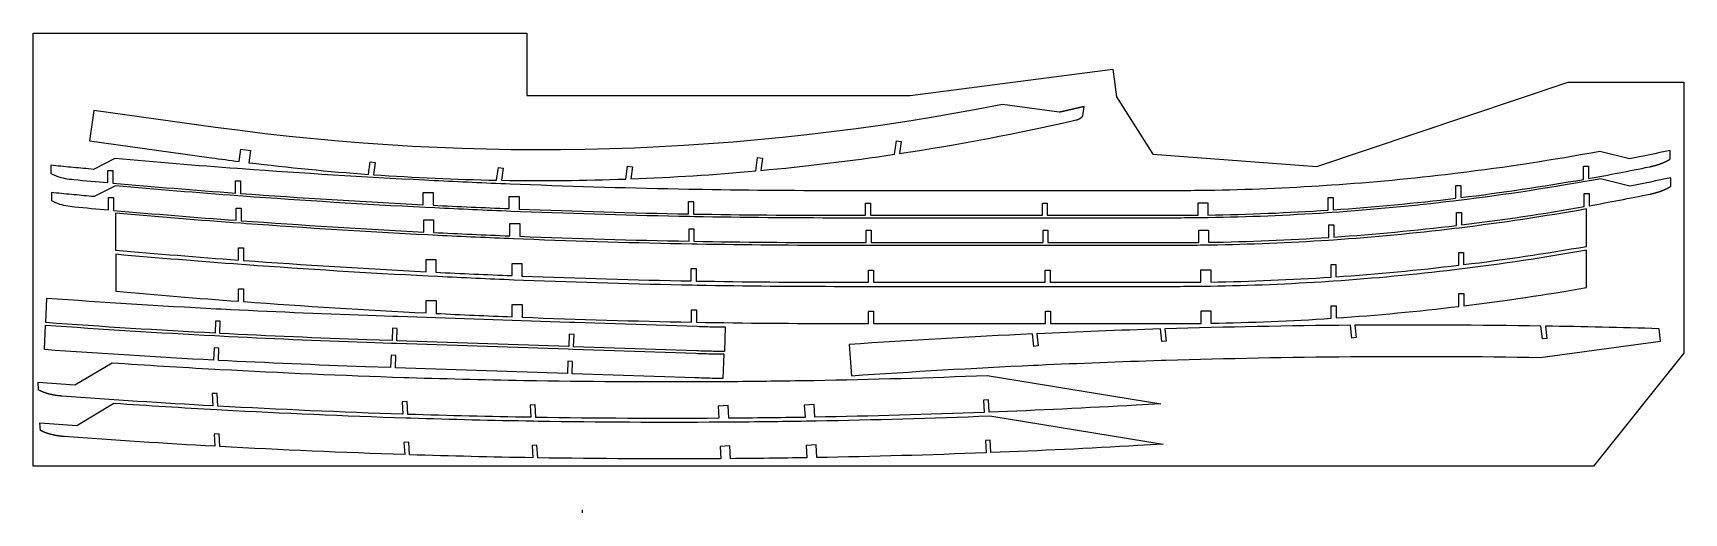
# Model space of a CAD drawing. Header units: inches. Extents: x -1514 to 1282, y -2074 to 286.
# Drawn here: x -571.7 to -437.2, y -714.8 to -675.7 of the extents above; entities that cross this region are included whole.
import ezdxf

# ---------------------------------------------------------------- set-up
doc = ezdxf.new("R2010")
doc.units = ezdxf.units.IN
doc.header["$LTSCALE"] = 0.1
doc.header["$MEASUREMENT"] = 0
doc.layers.add('pic', color=1, linetype='Continuous')

msp = doc.modelspace()

# ---------------------------------------------------------------- linework, layer by layer
at = {"color": 7, "linetype": 'Continuous', "lineweight": 25}
for points in [[(-486.13298, -681.68951), (-486.14186, -681.69158), (-486.15088, -681.69368), (-486.16008, -681.69582), (-486.16944, -681.698), (-486.17894, -681.70021), (-486.1886, -681.70245), (-486.19839, -681.70473), (-486.20832, -681.70704), (-486.21838, -681.70938), (-486.22857, -681.71174), (-486.23888, -681.71414), (-486.24933, -681.71656), (-486.2599, -681.71902), (-486.27059, -681.7215), (-486.28141, -681.72401), (-486.29234, -681.72654), (-486.3034, -681.72911), (-486.31457, -681.7317), (-486.32587, -681.73432), (-486.33728, -681.73696), (-486.34881, -681.73963), (-486.36045, -681.74232), (-486.37221, -681.74505), (-486.38408, -681.74779), (-486.39607, -681.75056), (-486.40817, -681.75336), (-486.42038, -681.75618), (-486.4327, -681.75903), (-486.44513, -681.7619), (-486.45767, -681.7648), (-486.47032, -681.76772), (-486.48308, -681.77067), (-486.49594, -681.77363), (-486.50892, -681.77663), (-486.522, -681.77964), (-486.53519, -681.78269), (-486.54848, -681.78575), (-486.56188, -681.78884), (-486.57539, -681.79195), (-486.589, -681.79508), (-486.60271, -681.79824), (-486.61653, -681.80142), (-486.63045, -681.80462), (-486.64448, -681.80784), (-486.65861, -681.81109), (-486.67284, -681.81436), (-486.68718, -681.81765), (-486.70162, -681.82096), (-486.71616, -681.8243), (-486.7308, -681.82766), (-486.74554, -681.83104), (-486.76039, -681.83444), (-486.77533, -681.83787), (-486.79038, -681.84132), (-486.80553, -681.84479), (-486.82078, -681.84828), (-486.83613, -681.85179), (-486.85159, -681.85533), (-486.86714, -681.85888), (-486.88279, -681.86246), (-486.89855, -681.86606), (-486.9144, -681.86968), (-486.93036, -681.87332), (-486.94641, -681.87699), (-486.96257, -681.88067), (-486.97882, -681.88438), (-486.99518, -681.88811), (-487.01163, -681.89186), (-487.02819, -681.89563), (-487.04484, -681.89942), (-487.0616, -681.90323), (-487.07845, -681.90706), (-487.0954, -681.91092), (-487.11246, -681.9148), (-487.12961, -681.91869), (-487.14687, -681.92261), (-487.16422, -681.92655), (-487.18167, -681.93051), (-487.19923, -681.9345), (-487.21689, -681.9385), (-487.23464, -681.94253), (-487.2525, -681.94657), (-487.27046, -681.95064), (-487.28852, -681.95473), (-487.30668, -681.95884), (-487.32495, -681.96297), (-487.34331, -681.96712), (-487.36178, -681.97129), (-487.38035, -681.97548), (-487.39902, -681.9797), (-487.41779, -681.98393), (-487.43666, -681.98819), (-487.45564, -681.99247), (-487.47471, -681.99676), (-487.49388, -682.00108), (-487.51316, -682.00542), (-487.53253, -682.00978), (-487.552, -682.01415), (-487.57157, -682.01855), (-487.59123, -682.02297), (-487.61099, -682.02741), (-487.63084, -682.03186), (-487.65079, -682.03634), (-487.67082, -682.04083), (-487.69094, -682.04534), (-487.71115, -682.04986), (-487.73145, -682.05441), (-487.75183, -682.05897), (-487.77229, -682.06354), (-487.79283, -682.06813), (-487.81346, -682.07274), (-487.83416, -682.07736), (-487.85493, -682.082), (-487.87579, -682.08665), (-487.89672, -682.09131), (-487.91772, -682.09599), (-487.93879, -682.10068), (-487.95993, -682.10539), (-487.98113, -682.1101), (-488.00241, -682.11483), (-488.02375, -682.11957), (-488.04515, -682.12432), (-488.06662, -682.12909), (-488.08815, -682.13386), (-488.11413, -682.13962), (-492.73515, -681.49719, -0.083871569), (-556.81831, -683.3698), (-566.72894, -681.99199), (-567.07318, -684.46818), (-557.16256, -685.84599, 0.002917111), (-554.90779, -686.14606), (-554.76858, -685.14471), (-553.9762, -685.25487), (-554.1139, -686.24534, 0.012570778), (-544.35947, -687.19672), (-544.21807, -686.17963), (-543.82188, -686.23471), (-543.95958, -687.22518, 0.012883211), (-533.92519, -687.66963), (-533.78081, -686.63111), (-533.38462, -686.68619), (-533.52232, -687.67667, 0.012967589), (-523.41279, -687.5806), (-523.26538, -686.52024), (-522.86919, -686.57532), (-523.00689, -687.56579, 0.01309234), (-512.82038, -686.916), (-512.66983, -685.83315), (-512.27364, -685.88823), (-512.41134, -686.8787, 0.014062872), (-501.52676, -685.56496), (-501.37277, -684.45736), (-500.97658, -684.51244), (-501.11428, -685.50291, 0.018796359), (-486.72077, -682.76506), (-486.71592, -682.76394), (-486.71108, -682.76279), (-486.70625, -682.76161), (-486.70141, -682.76041), (-486.69659, -682.75918), (-486.69176, -682.75793), (-486.68695, -682.75666), (-486.68213, -682.75535), (-486.67733, -682.75403), (-486.67252, -682.75267), (-486.66773, -682.7513), (-486.66294, -682.74989), (-486.65815, -682.74847), (-486.65337, -682.74702), (-486.6486, -682.74554), (-486.64384, -682.74404), (-486.63908, -682.74251), (-486.63433, -682.74096), (-486.62958, -682.73939), (-486.62485, -682.73779), (-486.62012, -682.73617), (-486.61539, -682.73452), (-486.61068, -682.73285), (-486.60597, -682.73116), (-486.60128, -682.72944), (-486.59659, -682.7277), (-486.5919, -682.72593), (-486.58723, -682.72414), (-486.58257, -682.72233), (-486.57791, -682.72049), (-486.57327, -682.71863), (-486.56863, -682.71675), (-486.56401, -682.71484), (-486.55939, -682.71291), (-486.55479, -682.71096), (-486.55019, -682.70898), (-486.5456, -682.70698), (-486.54103, -682.70496), (-486.53646, -682.70292), (-486.53191, -682.70085), (-486.52737, -682.69876), (-486.52284, -682.69664), (-486.51832, -682.69451), (-486.51381, -682.69235), (-486.50931, -682.69017), (-486.50483, -682.68796), (-486.50036, -682.68574), (-486.4959, -682.68349), (-486.49145, -682.68122), (-486.48701, -682.67893), (-486.48259, -682.67661), (-486.47818, -682.67428), (-486.47379, -682.67192), (-486.4694, -682.66954), (-486.46504, -682.66714), (-486.46068, -682.66471), (-486.45634, -682.66227), (-486.45201, -682.6598), (-486.4477, -682.65732), (-486.4434, -682.65481), (-486.43912, -682.65228), (-486.43485, -682.64973), (-486.4306, -682.64716), (-486.42636, -682.64456), (-486.42214, -682.64195), (-486.41793, -682.63931), (-486.41373, -682.63665), (-486.40954, -682.63396), (-486.40536, -682.63126), (-486.4012, -682.62853), (-486.39705, -682.62578), (-486.39291, -682.62301), (-486.38878, -682.62021), (-486.38467, -682.61739), (-486.38057, -682.61456), (-486.37649, -682.6117), (-486.37242, -682.60882), (-486.36836, -682.60591), (-486.36432, -682.60299), (-486.36029, -682.60004), (-486.35627, -682.59708), (-486.35227, -682.59409), (-486.34828, -682.59109), (-486.34431, -682.58806), (-486.34035, -682.58501), (-486.33641, -682.58194), (-486.33248, -682.57885), (-486.32857, -682.57574), (-486.32467, -682.57261), (-486.32079, -682.56947), (-486.31693, -682.5663), (-486.31308, -682.56311), (-486.30924, -682.5599), (-486.30542, -682.55668), (-486.30162, -682.55343), (-486.29784, -682.55017), (-486.29407, -682.54688), (-486.29032, -682.54358), (-486.28658, -682.54026), (-486.28286, -682.53692), (-486.27916, -682.53356), (-486.27548, -682.53018), (-486.27181, -682.52679), (-486.26816, -682.52338), (-486.26453, -682.51994), (-486.26092, -682.5165), (-486.25732, -682.51303), (-486.25374, -682.50955), (-486.25018, -682.50604), (-486.24664, -682.50253), (-486.24312, -682.49899), (-486.23962, -682.49544), (-486.23613, -682.49187), (-486.23267, -682.48828), (-486.22922, -682.48468), (-486.22579, -682.48106), (-486.22239, -682.47742), (-486.219, -682.47377), (-486.21563, -682.4701), (-486.21228, -682.46641), (-486.20895, -682.46271), (-486.20564, -682.459), (-486.20236, -682.45526), (-486.19909, -682.45152), (-486.19584, -682.44775), (-486.19262, -682.44397), (-486.18941, -682.44018), (-486.18623, -682.43637), (-486.081, -681.67949), (-486.12718, -681.68738)], [(-503.647, -694.98971), (-503.247, -694.98971), (-503.247, -695.98971), (-489.247, -695.98971), (-489.247, -694.98971), (-488.847, -694.98971), (-488.847, -695.98971), (-478.84106, -695.98971, 0.002917111), (-476.56646, -695.97644), (-476.56646, -694.96546), (-475.76646, -694.96546), (-475.76646, -695.96546, 0.012570778), (-465.97394, -695.5646), (-465.97394, -694.53772), (-465.57394, -694.53772), (-465.57394, -695.53772, 0.012883211), (-455.57394, -694.59621), (-455.57394, -693.54771), (-455.17394, -693.54771), (-455.17394, -694.54771, 0.012967589), (-445.17394, -693.06048), (-445.17394, -690.01398, -0.013653), (-455.53816, -691.5699), (-455.932, -691.61766, -0.012883211), (-465.77811, -692.54468), (-466.17195, -692.57114, -0.012570778), (-475.81377, -692.96583), (-476.60146, -692.97664, -0.002917111), (-478.84106, -692.98971), (-488.847, -692.98971), (-489.247, -692.98971), (-503.247, -692.98971), (-503.647, -692.98971), (-505.69146, -692.98971, -0.004468698), (-517.62032, -692.88309), (-518.01853, -692.87585, -0.005145681), (-531.74932, -692.48081), (-532.54574, -692.44922, -0.0023172), (-538.72545, -692.17167), (-539.52187, -692.13172, -0.005560235), (-554.33657, -691.21453), (-554.73478, -691.18531, -0.003841201), (-564.95524, -690.35323), (-564.95524, -693.36508, 0.003741465), (-554.95524, -694.17719), (-554.95524, -693.17719), (-554.55524, -693.17719), (-554.55524, -694.20655, 0.005560235), (-539.67394, -695.12787), (-539.67394, -694.12787), (-538.87394, -694.12787), (-538.87394, -695.16799, 0.0023172), (-532.66646, -695.44679), (-532.66646, -694.44679), (-531.86646, -694.44679), (-531.86646, -695.47852, 0.005145681), (-518.07394, -695.87534), (-518.07394, -694.87534), (-517.67394, -694.87534), (-517.67394, -695.88261, 0.004468698), (-505.69146, -695.98971), (-503.647, -695.98971), (-503.647, -695.00971)], [(-503.63123, -698.3452), (-503.23123, -698.3452), (-503.23123, -699.3452), (-489.23123, -699.3452), (-489.23123, -698.3452), (-488.83123, -698.3452), (-488.83123, -699.3452), (-478.82529, -699.3452, 0.002917111), (-476.55068, -699.33193), (-476.55068, -698.32095), (-475.75068, -698.32095), (-475.75068, -699.32095, 0.012570778), (-465.95817, -698.92009), (-465.95817, -697.89322), (-465.55817, -697.89322), (-465.55817, -698.89322, 0.012883211), (-455.55817, -697.95171), (-455.55817, -696.9032), (-455.15817, -696.9032), (-455.15817, -697.9032, 0.012967589), (-445.15817, -696.41598), (-445.15817, -693.36948, -0.013653), (-455.52238, -694.92539), (-455.91623, -694.97315, -0.012883211), (-465.76234, -695.90017), (-466.15618, -695.92663, -0.012570778), (-475.798, -696.32133), (-476.58569, -696.33214, -0.002917111), (-478.82529, -696.3452), (-488.83123, -696.3452), (-489.23123, -696.3452), (-503.23123, -696.3452), (-503.63123, -696.3452), (-505.67568, -696.3452, -0.004468698), (-517.60454, -696.23859), (-518.00275, -696.23135, -0.005145681), (-531.73355, -695.83631), (-532.52997, -695.80471, -0.0023172), (-538.70968, -695.52716), (-539.5061, -695.48722, -0.005560235), (-554.3208, -694.57002), (-554.71901, -694.5408, -0.003841201), (-564.93946, -693.70873), (-564.93946, -696.72057, 0.003741465), (-554.93946, -697.53269), (-554.93946, -696.53269), (-554.53946, -696.53269), (-554.53946, -697.56204, 0.005560235), (-539.65817, -698.48336), (-539.65817, -697.48336), (-538.85817, -697.48336), (-538.85817, -698.52349, 0.0023172), (-532.65068, -698.80228), (-532.65068, -697.80228), (-531.85068, -697.80228), (-531.85068, -698.83402, 0.005145681), (-518.05817, -699.23084), (-518.05817, -698.23084), (-517.65817, -698.23084), (-517.65817, -699.23811, 0.004468698), (-505.67568, -699.3452), (-503.63123, -699.3452), (-503.63123, -698.3652)], [(-505.02654, -703.59826, -0.005560235), (-490.19754, -702.74309), (-489.79839, -702.72464, -0.003741465), (-479.81063, -702.34089), (-479.41074, -702.32864, -0.00562217), (-464.39441, -702.04214), (-463.99341, -702.03912, -0.005637495), (-448.93353, -702.1), (-439.14178, -700.78569), (-439.26403, -699.76704, 0.003452981), (-448.52133, -699.55612), (-448.40176, -700.55248), (-448.74948, -700.59236), (-448.8745, -699.55061, 0.005655374), (-464.03983, -699.48939), (-463.92034, -700.48509), (-464.26807, -700.52498), (-464.39203, -699.49205, 0.005640699), (-479.51538, -699.78065), (-479.39596, -700.77571), (-479.74369, -700.81559), (-479.8666, -699.79141, 0.003760032), (-489.94225, -700.17856), (-489.82287, -701.17333), (-490.17038, -701.21504), (-490.29282, -700.19477, 0.005578709), (-505.22789, -701.05608), (-505.02654, -703.59826)], [(-479.65694, -709.17148), (-481.69809, -709.28769, -0.004468698), (-493.66728, -709.86184), (-493.72454, -708.8562), (-494.12389, -708.87894), (-494.06705, -709.87732, -0.005145681), (-507.85983, -710.2651), (-507.91847, -709.23503), (-508.71718, -709.2805), (-508.66034, -710.27888, -0.0023172), (-514.87363, -710.35337), (-514.93275, -709.31492), (-515.73146, -709.36039), (-515.67462, -710.35878, -0.005560235), (-530.58423, -710.28479), (-530.64273, -709.2571), (-531.04209, -709.27984), (-530.98525, -710.27822, -0.003741465), (-541.01524, -710.03581), (-541.0741, -709.00186), (-541.47346, -709.0246), (-541.41662, -710.02298, -0.00562217), (-556.47822, -709.36754), (-556.53762, -708.32428), (-556.93697, -708.34702), (-556.88013, -709.3454, -0.004588999), (-569.16007, -708.55209), (-569.17558, -708.55093), (-569.19109, -708.54973), (-569.2066, -708.5485), (-569.22211, -708.54724), (-569.23763, -708.54594), (-569.25314, -708.54461), (-569.26866, -708.54324), (-569.28418, -708.54183), (-569.29969, -708.54039), (-569.31521, -708.53892), (-569.33073, -708.53741), (-569.34624, -708.53586), (-569.36176, -708.53428), (-569.37727, -708.53266), (-569.39279, -708.531), (-569.4083, -708.52931), (-569.42381, -708.52758), (-569.43932, -708.52581), (-569.45483, -708.52401), (-569.47033, -708.52217), (-569.48583, -708.52029), (-569.50133, -708.51837), (-569.51683, -708.51641), (-569.53232, -708.51442), (-569.54781, -708.51239), (-569.5633, -708.51031), (-569.57878, -708.5082), (-569.59426, -708.50605), (-569.60973, -708.50386), (-569.6252, -708.50163), (-569.64066, -708.49936), (-569.65612, -708.49706), (-569.67157, -708.49471), (-569.68702, -708.49232), (-569.70246, -708.48989), (-569.71789, -708.48741), (-569.73332, -708.4849), (-569.74874, -708.48235), (-569.76416, -708.47975), (-569.77957, -708.47711), (-569.79497, -708.47444), (-569.81036, -708.47171), (-569.82574, -708.46895), (-569.84112, -708.46614), (-569.85649, -708.4633), (-569.87185, -708.4604), (-569.8872, -708.45747), (-569.90254, -708.45449), (-569.91787, -708.45147), (-569.9332, -708.44841), (-569.94851, -708.4453), (-569.96381, -708.44214), (-569.97911, -708.43895), (-569.99439, -708.4357), (-570.00966, -708.43242), (-570.02492, -708.42909), (-570.04017, -708.42571), (-570.05541, -708.42229), (-570.07063, -708.41882), (-570.08585, -708.41531), (-570.10105, -708.41175), (-570.11624, -708.40814), (-570.13142, -708.40449), (-570.14658, -708.40079), (-570.16173, -708.39705), (-570.17687, -708.39325), (-570.19199, -708.38942), (-570.2071, -708.38553), (-570.2222, -708.3816), (-570.23728, -708.37761), (-570.25234, -708.37358), (-570.2674, -708.36951), (-570.28243, -708.36538), (-570.29745, -708.3612), (-570.31246, -708.35698), (-570.32745, -708.35271), (-570.34242, -708.34839), (-570.35738, -708.34401), (-570.37232, -708.33959), (-570.38725, -708.33512), (-570.40215, -708.3306), (-570.41704, -708.32603), (-570.43192, -708.32141), (-570.44677, -708.31674), (-570.46161, -708.31202), (-570.47643, -708.30724), (-570.49123, -708.30242), (-570.50601, -708.29754), (-570.52077, -708.29261), (-570.53551, -708.28763), (-570.55024, -708.2826), (-570.56494, -708.27752), (-570.57962, -708.27238), (-570.59429, -708.26719), (-570.60893, -708.26195), (-570.62355, -708.25666), (-570.63816, -708.25131), (-570.64545, -708.24862), (-570.64909, -708.24726), (-570.65276, -708.2459), (-570.66745, -708.24039), (-570.68213, -708.23482), (-570.69679, -708.22919), (-570.71143, -708.22349), (-570.72604, -708.21773), (-570.74064, -708.2119), (-570.7552, -708.20601), (-570.76975, -708.20005), (-570.78426, -708.19402), (-570.79875, -708.18792), (-570.81321, -708.18175), (-570.82764, -708.17551), (-570.84203, -708.1692), (-570.8564, -708.16281), (-570.87072, -708.15635), (-570.88502, -708.14981), (-570.89928, -708.1432), (-570.9135, -708.13651), (-570.92768, -708.12974), (-570.94182, -708.12289), (-570.95592, -708.11596), (-570.96997, -708.10895), (-570.98399, -708.10186), (-570.99796, -708.09468), (-571.01188, -708.08742), (-571.01882, -708.08375), (-571.02575, -708.08007), (-571.03267, -708.07636), (-571.03958, -708.07263), (-571.04647, -708.06888), (-571.05336, -708.06511), (-571.06023, -708.06131), (-571.06708, -708.0575), (-571.07393, -708.05366), (-571.08076, -708.0498), (-571.1165, -707.42189, 0.00112038), (-568.12482, -707.64515), (-565.09411, -705.83293, 0.003145024), (-556.71421, -706.34999), (-556.3141, -706.37203, 0.00562217), (-541.3199, -707.02454), (-540.92032, -707.03731, 0.003741465), (-530.93521, -707.27864), (-530.53598, -707.28518, 0.005560235), (-515.69309, -707.35883), (-514.89569, -707.35345, 0.0023172), (-508.7102, -707.2793), (-507.91327, -707.26557, 0.00530309), (-493.7622, -706.86772), (-479.65694, -709.17148)]]:
    msp.add_lwpolyline(points, format="xyb", dxfattribs=at)
for points in [[(-570.23948, -686.46125), (-570.23948, -687.1181), (-570.07808, -687.19944), (-569.91433, -687.27192), (-569.74836, -687.33613), (-569.58033, -687.39262), (-569.4104, -687.44196), (-569.23871, -687.48473), (-569.06542, -687.52148), (-568.89067, -687.5528), (-568.71463, -687.57923), (-568.53743, -687.60136), (-568.35924, -687.61975, 0.001037447), (-565.5888, -687.87309), (-565.5888, -686.87309), (-565.1888, -686.87309), (-565.1888, -687.90871, 0.003741465), (-555.1888, -688.72083), (-555.1888, -687.72083), (-554.7888, -687.72083), (-554.7888, -688.75018, 0.005560235), (-539.9075, -689.6715), (-539.9075, -688.6715), (-539.1075, -688.6715), (-539.1075, -689.71163, 0.0023172), (-532.90002, -689.99042), (-532.90002, -688.99042), (-532.10002, -688.99042), (-532.10002, -690.02216, 0.005145681), (-518.3075, -690.41898), (-518.3075, -689.41898), (-517.9075, -689.41898), (-517.9075, -690.42625, 0.004468698), (-505.92502, -690.53334), (-503.88057, -690.53334), (-503.88057, -689.53334), (-503.48057, -689.53334), (-503.48057, -690.53334), (-489.48057, -690.53334), (-489.48057, -689.53334), (-489.08057, -689.53334), (-489.08057, -690.53334), (-479.07463, -690.53334, 0.002917111), (-476.80002, -690.52007), (-476.80002, -689.50909), (-476.00002, -689.50909), (-476.00002, -690.50909, 0.012570778), (-466.2075, -690.10823), (-466.2075, -689.08136), (-465.8075, -689.08136), (-465.8075, -690.08136, 0.012883211), (-455.8075, -689.13985), (-455.8075, -688.09134), (-455.4075, -688.09134), (-455.4075, -689.09134, 0.012967589), (-445.4075, -687.60412), (-445.4075, -686.53355), (-445.0075, -686.53355), (-445.0075, -687.53355, 0.006482829), (-440.04228, -686.58573), (-440.01447, -686.57998), (-439.98668, -686.57412), (-439.95892, -686.56813), (-439.93119, -686.56203), (-439.90348, -686.5558), (-439.87579, -686.54945), (-439.84814, -686.54299), (-439.82051, -686.5364), (-439.79291, -686.52969), (-439.76534, -686.52286), (-439.73781, -686.5159), (-439.7103, -686.50883), (-439.68283, -686.50163), (-439.65539, -686.49431), (-439.64855, -686.49247), (-439.64176, -686.49063), (-439.62817, -686.48693), (-439.601, -686.47944), (-439.57383, -686.47183), (-439.54668, -686.46411), (-439.51955, -686.45627), (-439.49244, -686.44832), (-439.46535, -686.44024), (-439.43828, -686.43203), (-439.41123, -686.4237), (-439.38422, -686.41524), (-439.35724, -686.40665), (-439.33029, -686.39794), (-439.31683, -686.39353), (-439.30338, -686.38908), (-439.28994, -686.38461), (-439.27651, -686.3801), (-439.26309, -686.37555), (-439.24968, -686.37097), (-439.23628, -686.36636), (-439.22289, -686.36171), (-439.20952, -686.35702), (-439.19615, -686.3523), (-439.1828, -686.34755), (-439.16946, -686.34276), (-439.15614, -686.33793), (-439.14283, -686.33306), (-439.12953, -686.32816), (-439.11624, -686.32323), (-439.10297, -686.31825), (-439.08972, -686.31324), (-439.07648, -686.30819), (-439.06325, -686.3031), (-439.05004, -686.29798), (-439.03684, -686.29281), (-439.02367, -686.28761), (-439.0105, -686.28237), (-438.99736, -686.27709), (-438.98423, -686.27177), (-438.97112, -686.26641), (-438.95803, -686.26102), (-438.94495, -686.25558), (-438.9319, -686.2501), (-438.91886, -686.24458), (-438.90584, -686.23902), (-438.89284, -686.23342), (-438.87986, -686.22778), (-438.8669, -686.2221), (-438.85396, -686.21638), (-438.84104, -686.21061), (-438.82815, -686.2048), (-438.81527, -686.19895), (-438.80241, -686.19306), (-438.78958, -686.18713), (-438.77677, -686.18115), (-438.76398, -686.17513), (-438.75122, -686.16906), (-438.73847, -686.16296), (-438.72575, -686.1568), (-438.71306, -686.15061), (-438.70039, -686.14437), (-438.68774, -686.13808), (-438.67512, -686.13175), (-438.66252, -686.12538), (-438.64995, -686.11896), (-438.63741, -686.11249), (-438.62489, -686.10598), (-438.61239, -686.09943), (-438.59993, -686.09282), (-438.58749, -686.08617), (-438.57507, -686.07948), (-438.56269, -686.07273), (-438.55033, -686.06594), (-438.538, -686.0591), (-438.5257, -686.05222), (-438.51343, -686.04529), (-438.50119, -686.0383), (-438.48898, -686.03127), (-438.4768, -686.0242), (-438.46464, -686.01707), (-438.45252, -686.00989), (-438.44043, -686.00267), (-438.42837, -685.99539), (-438.41634, -685.98807), (-438.40434, -685.98069), (-438.39238, -685.97327), (-438.38045, -685.96579), (-438.36855, -685.95827), (-438.35668, -685.95069), (-438.35668, -685.25394, -0.004345121), (-441.67644, -685.9328), (-444.07473, -685.33227, -0.0151774), (-455.65031, -687.10613), (-456.04621, -687.15414, -0.012883211), (-465.94362, -688.086), (-466.33951, -688.11259), (-466.33951, -688.11259, -0.012570778), (-476.03156, -688.50934), (-476.82336, -688.52021, -0.002917111), (-479.07463, -688.53334), (-489.08057, -688.53334), (-489.48057, -688.53334), (-503.48057, -688.53334), (-503.88057, -688.53334), (-505.92502, -688.53334, -0.004468698), (-517.87175, -688.42657), (-518.27056, -688.41932, -0.005145681), (-532.02193, -688.02368), (-532.81954, -687.99204, -0.0023172), (-539.00851, -687.71408), (-539.80612, -687.67407, -0.005560235), (-554.64302, -686.7555), (-555.04183, -686.72624, -0.003741465), (-565.012, -685.91654), (-566.75476, -686.78793), (-566.96008, -686.76919), (-567.16535, -686.75039), (-567.37058, -686.73153), (-567.57577, -686.71261), (-567.78091, -686.69364), (-567.98601, -686.6746), (-568.19107, -686.6555), (-568.39608, -686.63635), (-568.60106, -686.61713), (-568.806, -686.59786), (-569.01089, -686.57852), (-569.21575, -686.55913), (-569.42057, -686.53967), (-569.62535, -686.52016), (-569.8301, -686.50058), (-570.03481, -686.48095)], [(-570.19019, -688.68145), (-570.19019, -689.33829), (-570.0288, -689.41963), (-569.86504, -689.49212), (-569.69907, -689.55632), (-569.53104, -689.61281), (-569.36111, -689.66216), (-569.18942, -689.70492), (-569.01613, -689.74168), (-568.84139, -689.77299), (-568.66534, -689.79943), (-568.48815, -689.82156), (-568.30996, -689.83995, 0.001037447), (-565.53951, -690.09329), (-565.53951, -689.09329), (-565.13951, -689.09329), (-565.13951, -690.12891, 0.003741465), (-555.13951, -690.94102), (-555.13951, -689.94102), (-554.73951, -689.94102), (-554.73951, -690.97038, 0.005560235), (-539.85821, -691.89169), (-539.85821, -690.89169), (-539.05821, -690.89169), (-539.05821, -691.93182, 0.0023172), (-532.85073, -692.21062), (-532.85073, -691.21062), (-532.05073, -691.21062), (-532.05073, -692.24235, 0.005145681), (-518.25821, -692.63917), (-518.25821, -691.63917), (-517.85821, -691.63917), (-517.85821, -692.64644, 0.004468698), (-505.87573, -692.75354), (-503.83128, -692.75354), (-503.83128, -691.75354), (-503.43128, -691.75354), (-503.43128, -692.75354), (-489.43128, -692.75354), (-489.43128, -691.75354), (-489.03128, -691.75354), (-489.03128, -692.75354), (-479.02534, -692.75354, 0.002917111), (-476.75073, -692.74027), (-476.75073, -691.72929), (-475.95073, -691.72929), (-475.95073, -692.72929, 0.012570778), (-466.15821, -692.32843), (-466.15821, -691.30155), (-465.75821, -691.30155), (-465.75821, -692.30155, 0.012883211), (-455.75821, -691.36004), (-455.75821, -690.31153), (-455.35821, -690.31153), (-455.35821, -691.31153, 0.012967589), (-445.35821, -689.82431), (-445.35821, -688.75375), (-444.95821, -688.75375), (-444.95821, -689.75375, 0.006482829), (-439.99299, -688.80592), (-439.96518, -688.80018), (-439.9374, -688.79431), (-439.90964, -688.78833), (-439.8819, -688.78222), (-439.85419, -688.776), (-439.8265, -688.76965), (-439.79885, -688.76318), (-439.77122, -688.75659), (-439.74362, -688.74988), (-439.71605, -688.74305), (-439.68852, -688.7361), (-439.66101, -688.72902), (-439.63354, -688.72183), (-439.60611, -688.71451), (-439.59927, -688.71266), (-439.59247, -688.71082), (-439.57888, -688.70712), (-439.55171, -688.69963), (-439.52455, -688.69203), (-439.4974, -688.68431), (-439.47026, -688.67647), (-439.44315, -688.66851), (-439.41606, -688.66043), (-439.38899, -688.65222), (-439.36195, -688.64389), (-439.33493, -688.63544), (-439.30795, -688.62685), (-439.28101, -688.61813), (-439.26755, -688.61372), (-439.25409, -688.60928), (-439.24065, -688.6048), (-439.22722, -688.60029), (-439.2138, -688.59574), (-439.20039, -688.59116), (-439.18699, -688.58655), (-439.17361, -688.5819), (-439.16023, -688.57722), (-439.14687, -688.5725), (-439.13352, -688.56774), (-439.12018, -688.56295), (-439.10685, -688.55812), (-439.09354, -688.55326), (-439.08024, -688.54836), (-439.06696, -688.54342), (-439.05369, -688.53844), (-439.04043, -688.53343), (-439.02719, -688.52838), (-439.01396, -688.5233), (-439.00075, -688.51817), (-438.98756, -688.51301), (-438.97438, -688.50781), (-438.96122, -688.50256), (-438.94807, -688.49728), (-438.93494, -688.49197), (-438.92183, -688.48661), (-438.90874, -688.48121), (-438.89567, -688.47577), (-438.88261, -688.47029), (-438.86957, -688.46478), (-438.85655, -688.45922), (-438.84355, -688.45362), (-438.83057, -688.44798), (-438.81761, -688.44229), (-438.80468, -688.43657), (-438.79176, -688.43081), (-438.77886, -688.425), (-438.76598, -688.41915), (-438.75313, -688.41326), (-438.74029, -688.40732), (-438.72748, -688.40134), (-438.71469, -688.39532), (-438.70193, -688.38926), (-438.68919, -688.38315), (-438.67647, -688.377), (-438.66377, -688.3708), (-438.6511, -688.36456), (-438.63845, -688.35828), (-438.62583, -688.35195), (-438.61324, -688.34557), (-438.60066, -688.33915), (-438.58812, -688.33269), (-438.5756, -688.32618), (-438.56311, -688.31962), (-438.55064, -688.31302), (-438.5382, -688.30637), (-438.52579, -688.29967), (-438.5134, -688.29293), (-438.50105, -688.28614), (-438.48872, -688.2793), (-438.47642, -688.27241), (-438.46415, -688.26548), (-438.4519, -688.2585), (-438.43969, -688.25147), (-438.42751, -688.24439), (-438.41536, -688.23726), (-438.40323, -688.23009), (-438.39114, -688.22286), (-438.37908, -688.21559), (-438.36705, -688.20826), (-438.35506, -688.20089), (-438.34309, -688.19346), (-438.33116, -688.18599), (-438.31926, -688.17846), (-438.30739, -688.17088), (-438.30739, -687.47413, -0.004345121), (-441.62716, -688.153), (-444.02545, -687.55247, -0.0151774), (-455.60103, -689.32633), (-455.99692, -689.37434, -0.012883211), (-465.89433, -690.30619), (-466.29022, -690.33279), (-466.29022, -690.33279, -0.012570778), (-475.98228, -690.72954), (-476.77407, -690.7404, -0.002917111), (-479.02534, -690.75354), (-489.03128, -690.75354), (-489.43128, -690.75354), (-503.43128, -690.75354), (-503.83128, -690.75354), (-505.87573, -690.75354, -0.004468698), (-517.82247, -690.64676), (-518.22127, -690.63951, -0.005145681), (-531.97264, -690.24388), (-532.77026, -690.21223, -0.0023172), (-538.95922, -689.93427), (-539.75683, -689.89427, -0.005560235), (-554.59374, -688.9757), (-554.99254, -688.94643, -0.003741465), (-564.96271, -688.13674), (-566.70547, -689.00812), (-566.91079, -688.98938), (-567.11607, -688.97058), (-567.32129, -688.95173), (-567.52648, -688.93281), (-567.73162, -688.91383), (-567.93672, -688.89479), (-568.14178, -688.8757), (-568.3468, -688.85654), (-568.55177, -688.83733), (-568.75671, -688.81805), (-568.96161, -688.79872), (-569.16646, -688.77932), (-569.37128, -688.75987), (-569.57607, -688.74035), (-569.78081, -688.72078), (-569.98552, -688.70114)], [(-493.97394, -703.57329), (-479.84427, -705.88104), (-481.84959, -705.9952, -0.004468698), (-493.81878, -706.56936), (-493.87604, -705.56371), (-494.27539, -705.58645), (-494.21855, -706.58483, -0.005145681), (-508.01133, -706.97261), (-508.06997, -705.94254), (-508.86868, -705.98801), (-508.81184, -706.9864, -0.0023172), (-515.02513, -707.06088), (-515.08425, -706.02244), (-515.88296, -706.06791), (-515.82612, -707.06629, -0.005560235), (-530.73573, -706.9923), (-530.79423, -705.96461), (-531.19359, -705.98735), (-531.13675, -706.98573, -0.003741465), (-541.16674, -706.74332), (-541.2256, -705.70938), (-541.62496, -705.73211), (-541.56812, -706.7305, -0.00562217), (-556.62972, -706.07505), (-556.68912, -705.03179), (-557.08847, -705.05453), (-557.03163, -706.05291, -0.004588999), (-569.31157, -705.2596), (-569.32708, -705.25844), (-569.34259, -705.25724), (-569.3581, -705.25601), (-569.37361, -705.25475), (-569.38913, -705.25345), (-569.40464, -705.25212), (-569.42016, -705.25075), (-569.43568, -705.24935), (-569.45119, -705.24791), (-569.46671, -705.24643), (-569.48223, -705.24492), (-569.49774, -705.24337), (-569.51326, -705.24179), (-569.52877, -705.24017), (-569.54429, -705.23852), (-569.5598, -705.23682), (-569.57531, -705.23509), (-569.59082, -705.23333), (-569.60633, -705.23152), (-569.62183, -705.22968), (-569.63733, -705.2278), (-569.65283, -705.22588), (-569.66833, -705.22393), (-569.68382, -705.22193), (-569.69931, -705.2199), (-569.7148, -705.21783), (-569.73028, -705.21572), (-569.74576, -705.21357), (-569.76123, -705.21138), (-569.7767, -705.20915), (-569.79216, -705.20688), (-569.80762, -705.20457), (-569.82307, -705.20222), (-569.83852, -705.19983), (-569.85396, -705.1974), (-569.86939, -705.19493), (-569.88482, -705.19241), (-569.90024, -705.18986), (-569.91566, -705.18726), (-569.93107, -705.18463), (-569.94647, -705.18195), (-569.96186, -705.17923), (-569.97724, -705.17646), (-569.99262, -705.17366), (-570.00799, -705.17081), (-570.02335, -705.16792), (-570.0387, -705.16498), (-570.05404, -705.16201), (-570.06937, -705.15898), (-570.0847, -705.15592), (-570.10001, -705.15281), (-570.11531, -705.14966), (-570.13061, -705.14646), (-570.14589, -705.14322), (-570.16116, -705.13993), (-570.17642, -705.1366), (-570.19167, -705.13322), (-570.20691, -705.1298), (-570.22213, -705.12633), (-570.23735, -705.12282), (-570.25255, -705.11926), (-570.26774, -705.11565), (-570.28292, -705.112), (-570.29808, -705.1083), (-570.31323, -705.10456), (-570.32837, -705.10077), (-570.34349, -705.09693), (-570.3586, -705.09304), (-570.3737, -705.08911), (-570.38878, -705.08513), (-570.40384, -705.0811), (-570.4189, -705.07702), (-570.43393, -705.07289), (-570.44895, -705.06872), (-570.46396, -705.06449), (-570.47895, -705.06022), (-570.49392, -705.0559), (-570.50888, -705.05153), (-570.52382, -705.04711), (-570.53875, -705.04264), (-570.55365, -705.03812), (-570.56854, -705.03354), (-570.58342, -705.02892), (-570.59827, -705.02425), (-570.61311, -705.01953), (-570.62793, -705.01476), (-570.64273, -705.00993), (-570.65751, -705.00505), (-570.67227, -705.00013), (-570.68701, -704.99515), (-570.70174, -704.99012), (-570.71644, -704.98503), (-570.73112, -704.9799), (-570.74579, -704.97471), (-570.76043, -704.96946), (-570.77505, -704.96417), (-570.78966, -704.95882), (-570.79695, -704.95613), (-570.80059, -704.95478), (-570.80426, -704.95341), (-570.81895, -704.9479), (-570.83363, -704.94233), (-570.84829, -704.9367), (-570.86293, -704.931), (-570.87754, -704.92524), (-570.89214, -704.91941), (-570.9067, -704.91352), (-570.92125, -704.90756), (-570.93576, -704.90153), (-570.95025, -704.89543), (-570.96471, -704.88926), (-570.97914, -704.88302), (-570.99353, -704.87671), (-571.0079, -704.87032), (-571.02222, -704.86386), (-571.03652, -704.85733), (-571.05078, -704.85071), (-571.065, -704.84402), (-571.07918, -704.83725), (-571.09332, -704.8304), (-571.10742, -704.82347), (-571.12147, -704.81646), (-571.13549, -704.80937), (-571.14946, -704.80219), (-571.16338, -704.79493), (-571.17032, -704.79126), (-571.17725, -704.78758), (-571.18417, -704.78387), (-571.19108, -704.78014), (-571.19797, -704.77639), (-571.20486, -704.77262), (-571.21173, -704.76883), (-571.21858, -704.76501), (-571.22543, -704.76117), (-571.23226, -704.75731), (-571.268, -704.1294, 0.00112038), (-568.27632, -704.35266), (-565.24561, -702.54044, 0.003145024), (-556.86571, -703.0575), (-556.4656, -703.07955, 0.00562217), (-541.4714, -703.73206), (-541.07182, -703.74483, 0.003741465), (-531.08671, -703.98615), (-530.68748, -703.99269, 0.005560235), (-515.84459, -704.06635), (-515.04719, -704.06096, 0.0023172), (-508.8617, -703.98681), (-508.06477, -703.97309, 0.005280552)]]:
    msp.add_lwpolyline(points, format="xyb", close=True, dxfattribs=at)
at = {"color": 7, "linetype": 'Continuous'}
for points in [[(-516.21254, -699.61501), (-516.18149, -699.61583), (-516.15045, -699.61662), (-516.11942, -699.61738), (-516.08839, -699.61812), (-516.05737, -699.61883), (-516.02636, -699.61952), (-515.99536, -699.62018), (-515.96436, -699.62082), (-515.93337, -699.62143), (-515.90239, -699.62202), (-515.87141, -699.62258), (-515.84044, -699.62312), (-515.80948, -699.62362), (-515.77853, -699.62411), (-515.74758, -699.62456), (-515.71664, -699.62499), (-515.68571, -699.6254), (-515.65479, -699.62577), (-515.62387, -699.62612), (-515.59296, -699.62645), (-515.56206, -699.62674), (-515.53117, -699.62701), (-515.50029, -699.62725), (-515.46941, -699.62747), (-515.43854, -699.62766), (-515.40768, -699.62782), (-515.37683, -699.62795), (-515.34598, -699.62805), (-515.31514, -699.62813), (-515.38265, -701.62794), (-515.46294, -701.62755), (-515.54323, -701.62698), (-515.62352, -701.62624), (-515.70381, -701.62533), (-515.78409, -701.62424), (-515.86438, -701.623), (-515.94466, -701.62158), (-516.02494, -701.62), (-516.10521, -701.61826), (-516.18548, -701.61636), (-516.26575, -701.6143, -0.001784594), (-517.65668, -701.57232), (-527.65692, -701.23474), (-527.62318, -700.23531), (-528.02295, -700.22181), (-528.05669, -701.22125), (-542.04872, -700.74891), (-542.01498, -699.74948), (-542.41476, -699.73599), (-542.44849, -700.73542), (-544.49178, -700.66644, -0.004468698), (-556.46383, -700.15515), (-556.43009, -699.15571), (-556.82987, -699.14222), (-556.86336, -700.13438, -0.005145681), (-570.63464, -699.27246), (-570.56711, -697.27207, 0.005174911), (-556.75897, -698.13711), (-556.36064, -698.15781, 0.004468698), (-544.42431, -698.66758), (-542.38102, -698.73656), (-541.98125, -698.75005), (-527.98922, -699.22238), (-527.58944, -699.23588), (-517.5892, -699.57346, 0.001784595)], [(-516.32517, -701.81052), (-516.29412, -701.81134), (-516.26308, -701.81212), (-516.23205, -701.81289), (-516.20102, -701.81363), (-516.17, -701.81434), (-516.13899, -701.81503), (-516.10799, -701.81569), (-516.07699, -701.81633), (-516.046, -701.81694), (-516.01502, -701.81753), (-515.98404, -701.81809), (-515.95307, -701.81862), (-515.92211, -701.81913), (-515.89116, -701.81962), (-515.86021, -701.82007), (-515.82927, -701.8205), (-515.79834, -701.8209), (-515.76742, -701.82128), (-515.7365, -701.82163), (-515.70559, -701.82195), (-515.67469, -701.82225), (-515.6438, -701.82252), (-515.61292, -701.82276), (-515.58204, -701.82298), (-515.55117, -701.82316), (-515.52031, -701.82332), (-515.48946, -701.82346), (-515.45861, -701.82356), (-515.42777, -701.82364), (-515.49528, -703.82345), (-515.57557, -703.82306), (-515.65586, -703.82249), (-515.73615, -703.82175), (-515.81644, -703.82084), (-515.89673, -703.81975), (-515.97701, -703.8185), (-516.05729, -703.81709), (-516.13757, -703.81551), (-516.21784, -703.81377), (-516.29811, -703.81187), (-516.37838, -703.80981, -0.001784594), (-517.76931, -703.76783), (-527.76955, -703.43025), (-527.73581, -702.43082), (-528.13558, -702.41732), (-528.16932, -703.41675), (-542.16135, -702.94442), (-542.12761, -701.94499), (-542.52739, -701.9315), (-542.56112, -702.93093), (-544.60441, -702.86195, -0.004468698), (-556.57646, -702.35065), (-556.54272, -701.35122), (-556.9425, -701.33773), (-556.97599, -702.32989, -0.005145681), (-570.74727, -701.46797), (-570.67974, -699.46758, 0.005174911), (-556.87161, -700.33262), (-556.47327, -700.35332, 0.004468698), (-544.53694, -700.86309), (-542.49365, -700.93207), (-542.09388, -700.94556), (-528.10185, -701.41789), (-527.70207, -701.43139), (-517.70183, -701.76897, 0.001784595)]]:
    msp.add_lwpolyline(points, format="xyb", close=True, dxfattribs=at)
at = {"layer": 'pic', "color": 1}
for p, q in [((-531.45613, -675.68516), (-531.45613, -680.7775)), ((-500.26006, -680.7775), (-483.7354, -678.61711)), ((-483.7354, -678.61711), (-483.43786, -680.89292)), ((-467.12548, -686.54968), (-446.67076, -679.69731)), ((-446.67076, -679.69731), (-437.22995, -679.69731)), ((-437.22995, -679.69731), (-437.22995, -701.76667)), ((-531.45613, -680.7775), (-500.26006, -680.7775)), ((-483.43786, -680.89292), (-480.49224, -685.56122)), ((-480.49224, -685.56122), (-467.12548, -686.54968)), ((-437.22995, -701.76667), (-444.58645, -710.9607))]:
    msp.add_line(p, q, dxfattribs=at)
at = {"layer": 'pic', "color": 3}
msp.add_line((-526.93501, -714.77635), (-526.93501, -714.52635), dxfattribs=at)
at = {"layer": 'pic', "color": 1}
msp.add_lwpolyline([(-444.58645, -710.9607), (-571.68465, -710.9607), (-571.68465, -675.68516), (-531.45613, -675.68516)], dxfattribs=at)

doc.saveas('drawing.dxf')
